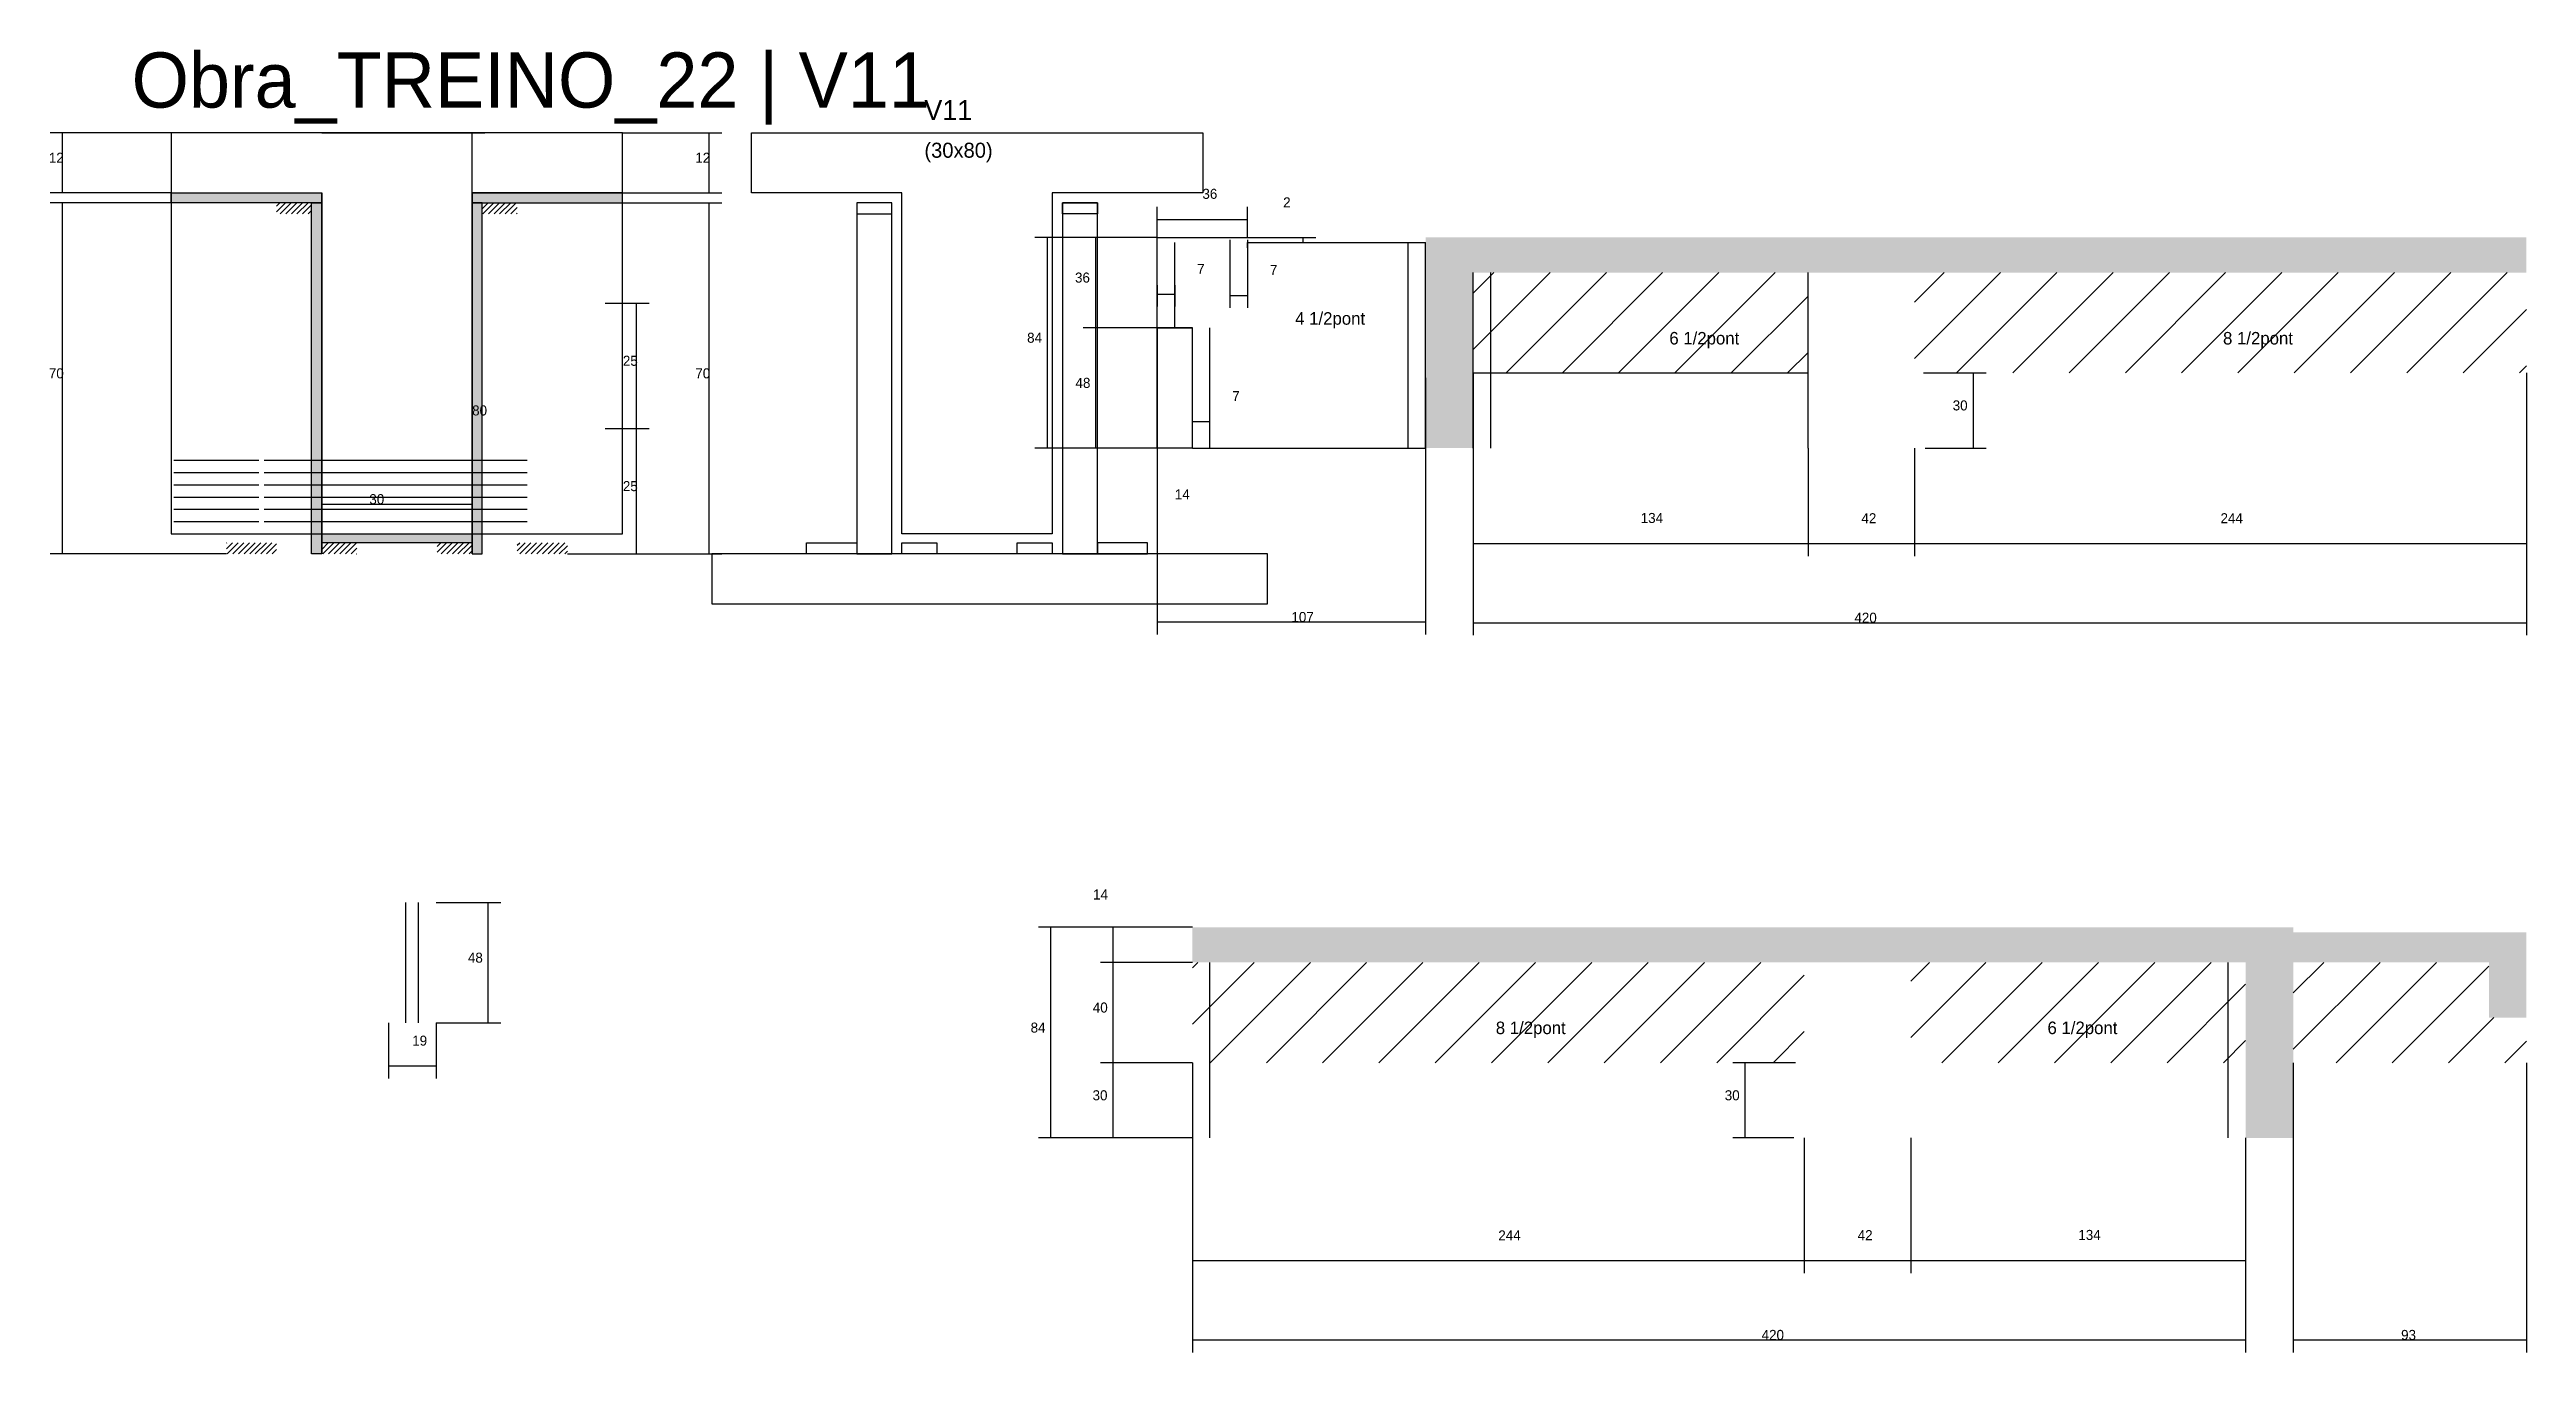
# Model space of a CAD drawing. Header units: metres. Extents: x -41 to 34800, y -36000 to 1848.
# Drawn here: x 47 to 1035, y -27557 to -27037 of the extents above; entities that cross this region are included whole.
import ezdxf

# ---------------------------------------------------------------- set-up
doc = ezdxf.new("R2010")
doc.units = ezdxf.units.M
for name, color, linetype in [('CONCRETO', 251, 'Continuous'), ('COTA', 4, 'Continuous'), ('Cota Seção (2x)', 4, 'Continuous'), ('Hachura', 253, 'Continuous'), ('LABEL_ID', 3, 'Continuous'), ('Madeira', 126, 'Continuous'), ('NOMENCLATURA', 7, 'Continuous'), ('Painéis', 200, 'Continuous'), ('SARR_2.2x7', 40, 'Continuous'), ('Texto Seção', 7, 'Continuous')]:
    doc.layers.add(name, color=color, linetype=linetype)

msp = doc.modelspace()

# ---------------------------------------------------------------- texts
at = {"layer": 'COTA'}
for s, p in [('12', (47, -27082)), ('12', (304.8, -27082)), ('36', (507, -27096.4)), ('2', (539.2, -27099.8)), ('7', (504.9, -27126.4)), ('7', (533.9, -27126.8)), ('36', (456.2, -27129.8)), ('84', (437.1, -27153.8)), ('25', (275.9, -27163)), ('70', (47, -27168)), ('70', (304.8, -27168)), ('48', (456.4, -27171.8)), ('7', (518.9, -27177.1)), ('30', (806.2, -27180.8)), ('25', (275.9, -27213)), ('14', (496, -27216.3)), ('134', (681.8, -27225.7)), ('42', (769.8, -27225.8)), ('244', (913, -27225.8)), ('107', (542.5, -27265.2)), ('420', (767, -27265.5)), ('14', (463.4, -27375.9)), ('48', (214.1, -27401.1)), ('40', (463.3, -27421)), ('84', (438.5, -27429)), ('19', (191.9, -27434.2)), ('30', (463.2, -27456)), ('30', (715.3, -27456)), ('244', (625, -27511.9)), ('42', (768.3, -27511.8)), ('134', (856.3, -27511.7)), ('420', (730, -27551.6)), ('93', (985, -27551.6))]:
    msp.add_text(s, height=4, dxfattribs=at).set_placement(p)
at = {"layer": 'Cota Seção (2x)'}
for s, p in [('80', (215.8, -27182.8)), ('30', (174.8, -27218.2))]:
    msp.add_text(s, height=4, dxfattribs=at).set_placement(p)
at = {"layer": 'LABEL_ID'}
msp.add_text('Obra_TREINO_22 | V11', height=22, dxfattribs=at).set_placement((80, -27060))
at = {"layer": 'NOMENCLATURA'}
for s, p in [('4 1/2pont', (544, -27146.6)), ('6 1/2pont', (693.2, -27154.5)), ('8 1/2pont', (914, -27154.5)), ('8 1/2pont', (624, -27429.6)), ('6 1/2pont', (844, -27429.6))]:
    msp.add_text(s, height=5, dxfattribs=at).set_placement(p)
at = {"layer": 'Texto Seção'}
for s, height, p in [('V11', 8, (396.15, -27065)), ('(30x80)', 6, (396.15, -27080))]:
    msp.add_text(s, height=height, dxfattribs=at).set_placement(p)

# ---------------------------------------------------------------- hatches: boundary and pattern name
at = {"layer": 'COTA'}
h = msp.add_hatch(dxfattribs=at)
h.set_pattern_fill('AR-CONC', scale=0.03)
h.paths.add_polyline_path([(1035, -27111.8), (596, -27111.8), (596, -27113.8), (596, -27195.8), (615, -27195.8), (615, -27125.8), (1035, -27125.8)])
h = msp.add_hatch(dxfattribs=at)
h.set_pattern_fill('AR-CONC', scale=0.03)
h.paths.add_polyline_path([(942, -27401), (1020, -27401), (1020, -27423), (1035, -27423), (1035, -27389), (942, -27389), (942, -27387), (503, -27387), (503, -27401), (923, -27401), (923, -27471), (942, -27471)])
at = {"layer": 'Hachura'}
h = msp.add_hatch(color=8, dxfattribs=at)
h.dxf.hatch_style = 1
h.paths.add_polyline_path([(95.8, -27098), (95.8, -27094), (95.8, -27094), (155.8, -27094), (155.8, -27094), (155.8, -27098), (155.8, -27098), (95.8, -27098)])
h = msp.add_hatch(dxfattribs=at)
h.set_pattern_fill('ANSI31', scale=0.5)
h.paths.add_polyline_path([(137.8, -27098), (137.8, -27102.4), (137.8, -27102.4), (151.8, -27102.4), (151.8, -27102.4), (151.8, -27098), (151.8, -27098), (137.8, -27098)])
h = msp.add_hatch(color=8, dxfattribs=at)
h.dxf.hatch_style = 1
h.paths.add_polyline_path([(151.8, -27098), (155.8, -27098), (155.8, -27098), (155.8, -27238), (155.8, -27238), (151.8, -27238), (151.8, -27238), (151.8, -27098)])
h = msp.add_hatch(color=8, dxfattribs=at)
h.dxf.hatch_style = 1
h.paths.add_polyline_path([(275.8, -27098), (275.8, -27094), (275.8, -27094), (215.8, -27094), (215.8, -27094), (215.8, -27098), (215.8, -27098), (275.8, -27098)])
h = msp.add_hatch(color=8, dxfattribs=at)
h.dxf.hatch_style = 1
h.paths.add_polyline_path([(219.8, -27098), (215.8, -27098), (215.8, -27098), (215.8, -27238), (215.8, -27238), (219.8, -27238), (219.8, -27238), (219.8, -27098)])
h = msp.add_hatch(dxfattribs=at)
h.set_pattern_fill('ANSI31', scale=0.5)
h.paths.add_polyline_path([(233.8, -27098), (233.8, -27102.4), (233.8, -27102.4), (219.8, -27102.4), (219.8, -27102.4), (219.8, -27098), (219.8, -27098), (233.8, -27098)])
h = msp.add_hatch(dxfattribs=at)
h.set_pattern_fill('ANSI31', scale=5)
h.paths.add_polyline_path([(748.5, -27165.8), (748.5, -27125.8), (615, -27125.8), (615, -27165.8)])
h = msp.add_hatch(dxfattribs=at)
h.set_pattern_fill('ANSI31', scale=5)
h.paths.add_polyline_path([(1035, -27165.8), (1035, -27125.8), (791, -27125.8), (791, -27165.8)])
h = msp.add_hatch(color=8, dxfattribs=at)
h.dxf.hatch_style = 1
h.paths.add_polyline_path([(155.8, -27233.6), (155.8, -27230), (155.8, -27230), (215.8, -27230), (215.8, -27230), (215.8, -27233.6), (215.8, -27233.6), (155.8, -27233.6)])
h = msp.add_hatch(dxfattribs=at)
h.set_pattern_fill('ANSI31', scale=0.5)
h.paths.add_polyline_path([(117.8, -27238), (117.8, -27233.6), (117.8, -27233.6), (137.8, -27233.6), (137.8, -27233.6), (137.8, -27238), (137.8, -27238), (117.8, -27238)])
h = msp.add_hatch(dxfattribs=at)
h.set_pattern_fill('ANSI31', scale=0.5)
h.paths.add_polyline_path([(155.8, -27238), (155.8, -27233.6), (155.8, -27233.6), (169.8, -27233.6), (169.8, -27233.6), (169.8, -27238), (169.8, -27238), (155.8, -27238)])
h = msp.add_hatch(dxfattribs=at)
h.set_pattern_fill('ANSI31', scale=0.5)
h.paths.add_polyline_path([(201.8, -27238), (201.8, -27233.6), (201.8, -27233.6), (215.8, -27233.6), (215.8, -27233.6), (215.8, -27238), (215.8, -27238), (201.8, -27238)])
h = msp.add_hatch(dxfattribs=at)
h.set_pattern_fill('ANSI31', scale=0.5)
h.paths.add_polyline_path([(253.8, -27238), (253.8, -27233.6), (253.8, -27233.6), (233.8, -27233.6), (233.8, -27233.6), (233.8, -27238), (233.8, -27238), (253.8, -27238)])
h = msp.add_hatch(dxfattribs=at)
h.set_pattern_fill('ANSI31', scale=5)
h.paths.add_polyline_path([(503, -27401), (503, -27441), (747, -27441), (747, -27401)])
h = msp.add_hatch(dxfattribs=at)
h.set_pattern_fill('ANSI31', scale=5)
h.paths.add_polyline_path([(789.5, -27401), (789.5, -27441), (923, -27441), (923, -27401)])
h = msp.add_hatch(dxfattribs=at)
h.set_pattern_fill('ANSI31', scale=5)
h.paths.add_polyline_path([(1035, -27441), (1035, -27423), (1020, -27423), (1020, -27401), (942, -27401), (942, -27441)])

# ---------------------------------------------------------------- linework, layer by layer
at = {"layer": 'CONCRETO'}
for points in [[(95.8, -27230), (275.8, -27230), (275.8, -27070), (95.8, -27070)], [(447.15, -27094), (447.15, -27104), (447.15, -27230), (387.15, -27230), (387.15, -27094), (327.15, -27094), (327.15, -27070), (447.15, -27070), (507.15, -27070), (507.15, -27094)]]:
    msp.add_lwpolyline(points, close=True, dxfattribs=at)
at = {"layer": 'COTA'}
for p, q in [((95.8, -27070), (47.5, -27070)), ((52.5, -27094), (52.5, -27070)), ((275.8, -27070), (315.3, -27070)), ((310.3, -27094), (310.3, -27070)), ((95.8, -27094), (47.5, -27094)), ((95.8, -27098), (47.5, -27098)), ((52.5, -27238), (52.5, -27098)), ((233.8, -27098), (315.3, -27098)), ((275.8, -27094), (315.3, -27094)), ((310.3, -27238), (310.3, -27098)), ((489, -27111.8), (489, -27099.6)), ((525, -27111.8), (525, -27099.6)), ((489, -27111.8), (440.2, -27111.8)), ((445.2, -27195.8), (445.2, -27111.8)), ((489, -27111.8), (459.5, -27111.8)), ((464.5, -27147.8), (464.5, -27111.8)), ((489, -27104.6), (525, -27104.6)), ((518, -27112.8), (518, -27139.9)), ((525, -27111.8), (552.2, -27111.8)), ((525, -27112.8), (525, -27139.9)), ((547.2, -27113.8), (547.2, -27111.8)), ((525, -27113.8), (552.2, -27113.8)), ((489, -27130.8), (489, -27139.4)), ((496, -27130.8), (496, -27139.4)), ((268.8, -27138), (286.4, -27138)), ((281.4, -27188), (281.4, -27138)), ((489, -27134.4), (496, -27134.4)), ((518, -27134.9), (525, -27134.9)), ((489, -27147.8), (459.5, -27147.8)), ((503, -27147.8), (459.5, -27147.8)), ((464.5, -27195.8), (464.5, -27147.8)), ((489, -27147.8), (489, -27270.2)), ((489, -27195.8), (489, -27147.8)), ((489, -27147.8), (494, -27147.8)), ((596, -27167.8), (596, -27270.2)), ((615, -27165.8), (615, -27270.5)), ((615, -27165.8), (615, -27238.9)), ((794.5, -27165.8), (819.5, -27165.8)), ((814.5, -27195.8), (814.5, -27165.8)), ((1035, -27165.8), (1035, -27270.5)), ((503, -27195.8), (503, -27180.2)), ((510, -27195.8), (510, -27180.2)), ((268.8, -27188), (286.4, -27188)), ((268.8, -27188), (286.4, -27188)), ((281.4, -27238), (281.4, -27188)), ((503, -27185.2), (510, -27185.2)), ((503, -27195.8), (440.2, -27195.8)), ((503, -27195.8), (459.5, -27195.8)), ((503, -27195.8), (484, -27195.8)), ((748.5, -27195.8), (748.5, -27238.9)), ((748.5, -27195.8), (748.5, -27238.9)), ((791, -27195.8), (791, -27238.9)), ((791, -27195.8), (791, -27238.9)), ((795.2, -27195.8), (819.5, -27195.8)), ((1035, -27195.8), (1035, -27238.9)), ((117.8, -27238), (47.5, -27238)), ((253.8, -27238), (315.3, -27238)), ((268.8, -27238), (286.4, -27238)), ((615, -27233.9), (748.5, -27233.9)), ((748.5, -27233.9), (791, -27233.9)), ((791, -27233.9), (1035, -27233.9)), ((489, -27265.2), (596, -27265.2)), ((615, -27265.5), (1035, -27265.5)), ((201.4, -27377.1), (227.2, -27377.1)), ((222.2, -27425.1), (222.2, -27377.1)), ((503, -27387), (441.6, -27387)), ((446.6, -27471), (446.6, -27387)), ((503, -27387), (466.4, -27387)), ((471.4, -27401), (471.4, -27387)), ((503, -27401), (466.4, -27401)), ((503, -27401), (466.4, -27401)), ((471.4, -27441), (471.4, -27401)), ((182.4, -27425.1), (182.4, -27447.3)), ((201.4, -27425.1), (227.2, -27425.1)), ((201.4, -27425.1), (201.4, -27447.3)), ((182.4, -27442.3), (201.4, -27442.3)), ((503, -27441), (466.4, -27441)), ((503, -27441), (466.4, -27441)), ((471.4, -27471), (471.4, -27441)), ((503, -27441), (503, -27556.6)), ((743.5, -27441), (718.5, -27441)), ((723.5, -27471), (723.5, -27441)), ((942, -27441), (942, -27556.6)), ((1035, -27441), (1035, -27556.6)), ((503, -27471), (441.6, -27471)), ((503, -27471), (466.4, -27471)), ((503, -27471), (503, -27524.9)), ((742.8, -27471), (718.5, -27471)), ((747, -27471), (747, -27524.9)), ((747, -27471), (747, -27524.9)), ((789.5, -27471), (789.5, -27524.9)), ((789.5, -27471), (789.5, -27524.9)), ((923, -27471), (923, -27556.6)), ((923, -27471), (923, -27524.9)), ((503, -27519.9), (747, -27519.9)), ((747, -27519.9), (789.5, -27519.9)), ((789.5, -27519.9), (923, -27519.9)), ((503, -27551.6), (923, -27551.6)), ((942, -27551.6), (1035, -27551.6))]:
    msp.add_line(p, q, dxfattribs=at)
at = {"layer": 'Cota Seção (2x)'}
for p, q in [((155.8, -27070), (220.8, -27070)), ((215.8, -27230), (215.8, -27070)), ((155.8, -27230), (155.8, -27213.2)), ((155.8, -27218.2), (215.8, -27218.2)), ((215.8, -27230), (215.8, -27213.2)), ((155.8, -27230), (220.8, -27230))]:
    msp.add_line(p, q, dxfattribs=at)
at = {"layer": 'Madeira'}
for points in [[(369.15, -27098), (369.15, -27102.4), (383.15, -27102.4), (383.15, -27098)], [(369.15, -27238), (383.15, -27238), (383.15, -27098), (369.15, -27098)], [(465.15, -27098), (465.15, -27102.4), (451.15, -27102.4), (451.15, -27098)], [(465.15, -27098), (451.15, -27098), (451.15, -27238), (465.15, -27238)], [(311.35, -27258), (532.95, -27258), (532.95, -27238), (311.35, -27238)], [(349.15, -27238), (349.15, -27233.6), (369.15, -27233.6), (369.15, -27238)], [(387.15, -27238), (387.15, -27233.6), (401.15, -27233.6), (401.15, -27238)], [(433.15, -27238), (433.15, -27233.6), (447.15, -27233.6), (447.15, -27238)], [(485.15, -27238), (485.15, -27233.6), (465.15, -27233.6), (465.15, -27238)]]:
    msp.add_lwpolyline(points, close=True, dxfattribs=at)
at = {"layer": 'Painéis'}
for p, q in [((95.8, -27094), (155.8, -27094)), ((95.8, -27098), (95.8, -27094)), ((155.8, -27098), (155.8, -27094)), ((155.8, -27238), (155.8, -27098)), ((215.8, -27094), (275.8, -27094)), ((215.8, -27098), (215.8, -27094)), ((215.8, -27238), (215.8, -27098)), ((275.8, -27098), (275.8, -27094)), ((489, -27111.8), (525, -27111.8)), ((489, -27147.8), (489, -27111.8)), ((525, -27113.8), (596, -27113.8)), ((596, -27195.8), (596, -27113.8)), ((596, -27167.8), (596, -27113.8)), ((615, -27195.8), (615, -27125.8)), ((615, -27165.8), (615, -27125.8)), ((748.5, -27195.8), (748.5, -27125.8)), ((489, -27147.8), (503, -27147.8)), ((503, -27195.8), (503, -27147.8)), ((615, -27165.8), (748.5, -27165.8)), ((503, -27195.8), (596, -27195.8)), ((155.8, -27230), (215.8, -27230)), ((155.8, -27233.6), (155.8, -27230)), ((215.8, -27233.6), (215.8, -27230))]:
    msp.add_line(p, q, dxfattribs=at)
for points in [[(95.8, -27098), (95.8, -27094), (155.8, -27094), (155.8, -27098)], [(151.8, -27098), (155.8, -27098), (155.8, -27238), (151.8, -27238)], [(275.8, -27098), (275.8, -27094), (215.8, -27094), (215.8, -27098)], [(219.8, -27098), (215.8, -27098), (215.8, -27238), (219.8, -27238)], [(155.8, -27233.6), (155.8, -27230), (215.8, -27230), (215.8, -27233.6)]]:
    msp.add_lwpolyline(points, close=True, dxfattribs=at)
at = {"layer": 'SARR_2.2x7'}
for p, q in [((496, -27147.8), (496, -27113.8)), ((525, -27116), (525, -27113.8)), ((589, -27195.8), (589, -27113.8)), ((622, -27165.8), (622, -27125.8)), ((510, -27195.8), (510, -27147.8)), ((622, -27195.8), (622, -27165.8)), ((96.8, -27200.69), (130.8, -27200.69)), ((132.8, -27200.69), (237.8, -27200.69)), ((96.8, -27205.57), (130.8, -27205.57)), ((96.8, -27210.46), (130.8, -27210.46)), ((132.8, -27205.57), (237.8, -27205.57)), ((132.8, -27210.46), (237.8, -27210.46)), ((96.8, -27215.34), (130.8, -27215.34)), ((96.8, -27220.23), (130.8, -27220.23)), ((132.8, -27215.34), (237.8, -27215.34)), ((132.8, -27220.23), (237.8, -27220.23)), ((96.8, -27225.11), (130.8, -27225.11)), ((132.8, -27225.11), (237.8, -27225.11)), ((189.4, -27425.1), (189.4, -27377.1)), ((194.4, -27425.1), (194.4, -27377.1)), ((510, -27441), (510, -27401)), ((916, -27441), (916, -27401)), ((510, -27471), (510, -27441)), ((916, -27471), (916, -27441))]:
    msp.add_line(p, q, dxfattribs=at)

msp.set_redraw_order([(e.dxf.handle, doc.entitydb.next_handle()) for e in msp.query("TEXT MTEXT ATTDEF DIMENSION ARC_DIMENSION")])  # texts and dimensions are drawn at this point

doc.saveas('drawing.dxf')
